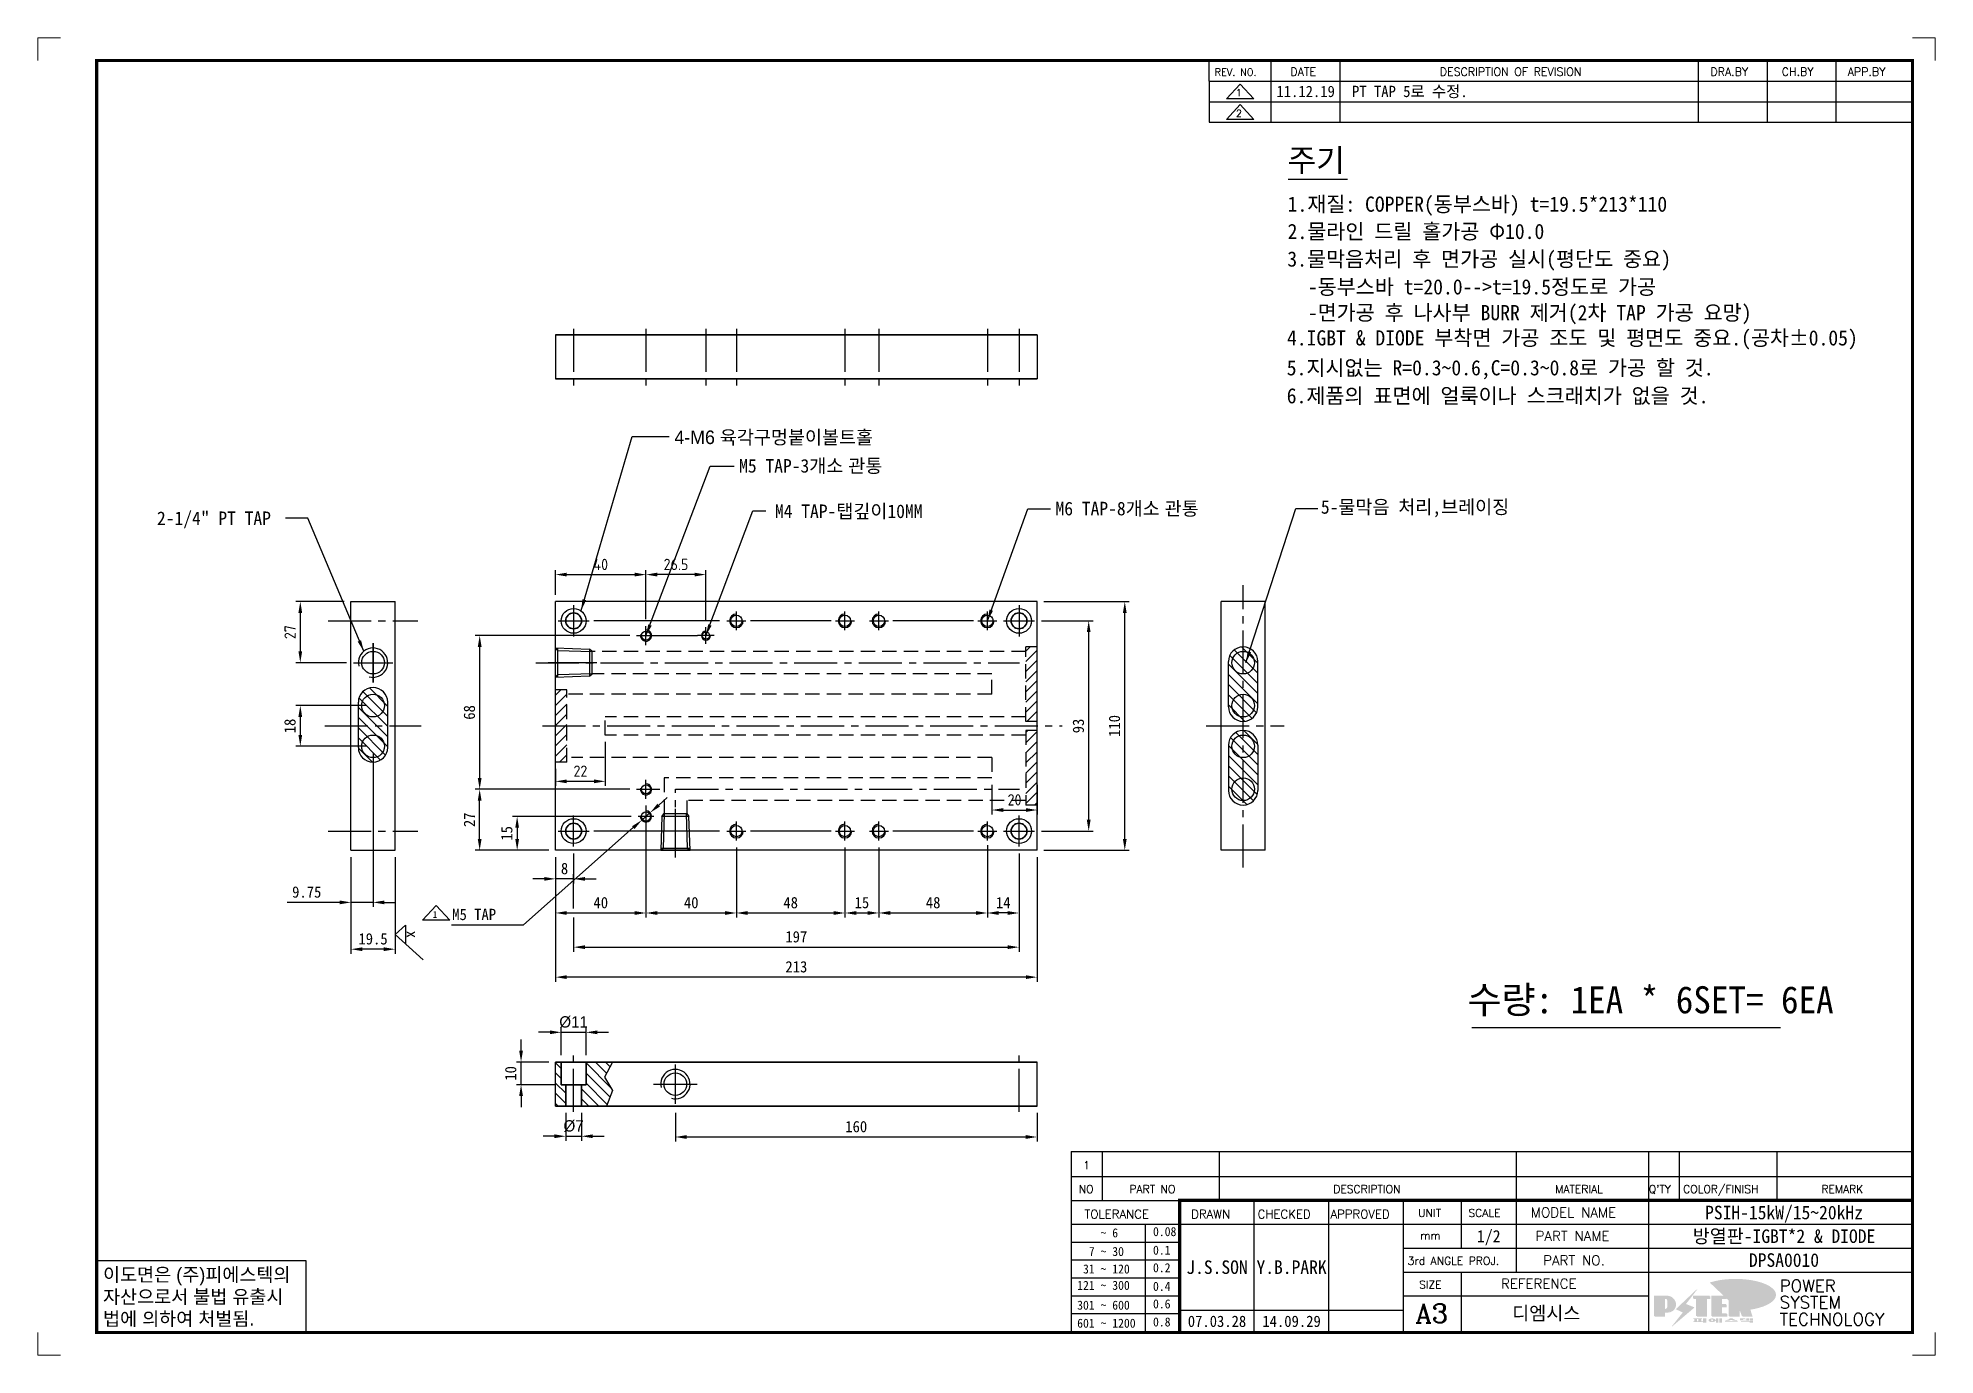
# Model space of a CAD drawing. Header units: millimetres. Extents: x 24815 to 37444, y -10619 to 6020.
# Drawn here: x 25903 to 26742, y -4504 to -3921 of the extents above; entities that cross this region are included whole.
import ezdxf
from ezdxf.enums import TextEntityAlignment as Align

# ---------------------------------------------------------------- set-up
doc = ezdxf.new("R2010")
doc.units = ezdxf.units.MM
for name, pattern in [('CENTER', [50.8, 31.75, -6.35, 6.35, -6.35]), ('CENTER2', [28.575, 19.05, -3.175, 3.175, -3.175]), ('CENTERX2', [101.6, 63.5, -12.7, 12.7, -12.7]), ('HIDDENX2', [19.05, 12.7, -6.35])]:
    doc.linetypes.add(name, pattern=pattern)
for name, color, linetype in [('CENTER', 1, 'CENTER'), ('CL', 1, 'CENTER'), ('FL', 3, 'Continuous'), ('FORMAT-1', 7, 'Continuous'), ('line', 3, 'Continuous')]:
    doc.layers.add(name, color=color, linetype=linetype)
doc.styles.add('h1', font='')
doc.styles.add('HAN', font='')
doc.styles.add('RC', font='ROMANC.SHX')
doc.styles.add('ROMANT', font='romant')
doc.styles.add('RT', font='ROMANT.SHX', dxfattribs={"oblique": 15})
doc.styles.get("Standard").update_dxf_attribs({"font": 'ISOCP.SHX', "bigfont": 'WHGTXT.SHX'})
doc.styles.get('h1').set_extended_font_data('New Gulim')
doc.styles.get('HAN').set_extended_font_data('GulimChe')
doc.dimstyles.new('PSTEK-2', dxfattribs={"dimtxt": 5, "dimasz": 5, "dimexe": 2, "dimexo": 3, "dimgap": 2, "dimtad": 1, "dimtoh": 1, "dimrnd": 0.05, "dimdsep": 46, "dimtxsty": 'Standard', "dimcen": 0, "dimclrt": 3, "dimadec": 1, "dimazin": 2, "dimtfac": 1, "dimtmove": 0, "dimatfit": 3, "dimfxl": 1, "dimtolj": 1, "dimtzin": 0, "dimarcsym": 0})

msp = doc.modelspace()

# ---------------------------------------------------------------- texts
at = {"color": 3, "style": 'HAN'}
for s, height, p in [('주기', 10.08, (26455.36688, -3980.53401)), ('1.재질: COPPER(동부스바) t=19.5*213*110', 6.72, (26455.36688, -3998.25004)), ('2.물라인 드릴 홀가공 Φ10.0', 6.72, (26455.36688, -4010.31348)), ('3.물막음처리 후 면가공 실시(평단도 중요)', 6.72, (26455.24772, -4022.52088)), ('-동부스바 t=20.0-->t=19.5정도로 가공', 6.72, (26464.29095, -4034.82412)), ('-면가공 후 나사부 BURR 제거(2차 TAP 가공 요망) ', 6.72, (26464.29095, -4046.23875)), ('4.IGBT & DIODE 부착면 가공 조도 및 평면도 중요.(공차%%P0.05)', 6.72, (26455.09495, -4057.39756)), ('5.지시없는 R=0.3~0.6,C=0.3~0.8로 가공 할 것.', 6.72, (26454.98113, -4070.62601)), ('6.제품의 표면에 얼룩이나 스크래치가 없을 것.', 6.72, (26454.98113, -4082.99752)), ('5-물막음 처리,브레이징', 6, (26470.07625, -4131.82961)), ('2-1/4" PT TAP', 6, (25955.33209, -4136.83081))]:
    msp.add_text(s, height=height, dxfattribs=at).set_placement(p)
at = {"color": 2, "style": 'HAN'}
for s, height, p in [('1', 3, (26077.35336, -4310.57922)), ('수량: 1EA * 6SET= 6EA', 12, (26534.89013, -4352.82858))]:
    msp.add_text(s, height=height, dxfattribs=at).set_placement(p)
at = {"color": 3, "style": 'HAN'}
msp.add_text('x', height=5, rotation=90, dxfattribs=at).set_placement((26069.51221, -4319.47738))
at = {"color": 3, "char_height": 6, "attachment_point": 1, "style": 'HAN'}
for s, insert, width in [('{\\fGulim|b0|i0|c129|p49;4-M6 육각구멍붙이볼트홀}', (26184.19521, -4095.02227), 114.0887421), ('M5 TAP-3{\\fGulim|b0|i0|c129|p49;개소 관통}', (26212.79409, -4107.63994), 84.2307152), ('M4 TAP-탭깊이10MM', (26228.64942, -4127.73309), 84.2307152), ('M6 TAP-8{\\fGulim|b0|i0|c129|p49;개소 관통}', (26352.72347, -4126.53968), 84.2307152)]:
    msp.add_mtext(s, dxfattribs=dict(at, insert=insert, width=width))
at = {"color": 3, "insert": (26238.09676, -4318.98042), "char_height": 5, "attachment_point": 5, "style": 'HAN'}
msp.add_mtext('\\A1;197', dxfattribs=at)

# ---------------------------------------------------------------- blocks, each defined once
blk = doc.blocks.new('t3')
for p, q in [((0, 15.88), (46.25, 15.88)), ((0, 15.88), (0, 0)), ((46.25, 15.88), (46.25, 0)), ((0, 0), (46.25, 0))]:
    blk.add_line(p, q)
at = {"color": 1, "style": 'h1'}
for s, p in [('이도면은 (주)피에스텍의', (1.4, 11.29)), ('자산으로서 불법 유출시', (1.4, 6.41)), ('법에 의하여 처벌됨.', (1.4, 1.52))]:
    blk.add_text(s, height=3, dxfattribs=at).set_placement(p)
blk = doc.blocks.new('new LOGO')
at = {"layer": 'line'}
h = blk.add_hatch(color=1, dxfattribs=at)
h.paths.add_polyline_path([(41.5, 16.4), (54.3, 16.4, 1), (54.3, 82.9), (0, 82.9), (0, -0.1), (41.5, -0.1)])
h.paths.add_polyline_path([(41.5, 27.9), (41.5, 71.9), (43.6, 71.9, -0.414214), (54.6, 60.9), (54.6, 38.9, -0.414214), (43.6, 27.9)], flags=16)
h.paths.add_polyline_path([(214.7, 71.9), (227.5, 71.9), (227.5, 82.9), (159.7, 82.9), (159.7, 71.9), (172.5, 71.9), (172.5, -0.1), (214.7, -0.1)])
h.paths.add_polyline_path([(276, 37.4), (294.8, 37.4), (294.8, 49.1), (276, 49.1), (276, 71.9), (294.8, 71.9), (294.8, 82.9), (234.5, 82.9), (234.5, -0.1), (297, -0.1), (297, 10.9), (276, 10.9)])
h.paths.add_polyline_path([(347.2, 35.2), (359.7, -0.1), (400.5, -0.1), (379.6, 66.8), (399.7, 82.9), (380.6, 82.9), (347.2, 61.6), (347.2, 82.9), (305.5, 82.9), (305.5, -0.1), (347.2, -0.1)])
h = blk.add_hatch(color=250, dxfattribs=at)
h.paths.add_polyline_path([(44.5, 69.4), (46.6, 69.4, -0.129793), (52, 68, 0.221832), (43.6, 71.9), (41.5, 71.9), (41.5, 27.9), (43.6, 27.9, 0.02048), (44.5, 28)], flags=17)
h.paths.add_polyline_path([(44.5, 13.9), (57.3, 13.9, 0.72362), (77.1, 73.9, -0.679777), (54.3, 16.4), (41.5, 16.4), (41.5, -0.1), (3, -0.1), (3, -2.6), (44.5, -2.6)])
h.paths.add_polyline_path([(117.9, 14.2), (71.5, -44.4), (77.1, -39.6), (120.8, 15.6), (92, 28.9), (173.3, 106), (177.5, 111.4), (89.1, 27.6)])
h.paths.add_polyline_path([(162.7, 71.9), (162.7, 69.4), (172.5, 69.4), (172.5, 71.9)], flags=17)
h.paths.add_polyline_path([(217.7, 69.4), (230.5, 69.4), (230.5, 80.4), (227.5, 80.4), (227.5, 71.9), (214.7, 71.9), (214.7, -0.1), (175.5, -0.1), (175.5, -2.6), (217.7, -2.6)])
h.paths.add_polyline_path([(297.8, 46.6), (294.8, 46.6), (294.8, 37.4), (276, 37.4), (276, 10.9), (279, 10.9), (279, 34.9), (297.8, 34.9)])
h.paths.add_polyline_path([(300, 8.4), (297, 8.4), (297, -0.1), (237.5, -0.1), (237.5, -2.6), (300, -2.6)])
h.paths.add_polyline_path([(297.8, 80.4), (294.8, 80.4), (294.8, 71.9), (276, 71.9), (276, 49.1), (279, 49.1), (279, 69.4), (297.8, 69.4)])
h.paths.add_polyline_path([(350.2, 80.4), (347.2, 80.4), (347.2, 61.6), (350.2, 63.5)])
h.paths.add_polyline_path([(350.2, 26.7), (347.2, 35.2), (347.2, -0.1), (308.5, -0.1), (308.5, -2.6), (350.2, -2.6)])
h.paths.add_polyline_path([(402.7, 80.4), (396.5, 80.4), (379.6, 66.8), (400.5, -0.1), (361.8, -0.1), (362.7, -2.6), (403.5, -2.6), (382.6, 64.3)])
blk.add_hatch(color=5, dxfattribs=at).paths.add_polyline_path([(166.3, 35), (131, 49), (180.4, 112.7), (92, 28.9), (120.8, 15.6), (74.4, -43)])
h = blk.add_hatch(color=253, dxfattribs=at)
edge = h.paths.add_edge_path()
edge.add_ellipse((333.9, 86.4), major_axis=(-165.9, 0), ratio=0.39426, start_angle=111.51268, end_angle=334.46902)
edge.add_ellipse((314.1, 81.2), major_axis=(-153.7, 0), ratio=0.40699, start_angle=121.30662, end_angle=327.74369, ccw=False)
edge.add_line((394, 27.8), (394.7, 25.6))
h = blk.add_hatch(color=250, dxfattribs=at)
edge = h.paths.add_edge_path()
edge.add_ellipse((237.8, -17.6), major_axis=(-14.3, 0), ratio=0.526336, start_angle=192.2456, end_angle=269.07481)
edge.add_line((238.1, -10.1), (237.6, -10.1))
edge.add_ellipse((237.8, -17.6), major_axis=(-14.3, 0), ratio=0.526336, start_angle=270.92519, end_angle=449.07481)
edge.add_line((237.6, -25.1), (238.1, -25.1))
edge.add_ellipse((237.8, -17.6), major_axis=(-14.3, 0), ratio=0.526336, start_angle=450.92519, end_angle=527.7544)
edge.add_line((251.7, -19.2), (254.1, -19.2))
edge.add_line((254.1, -19.2), (254.1, -27.1))
edge.add_line((254.1, -27.1), (263.1, -27.1))
edge.add_line((263.1, -27.1), (263.1, -10.1))
edge.add_line((263.1, -10.1), (254.1, -10.1))
edge.add_line((254.1, -10.1), (254.1, -16))
edge.add_line((254.1, -16), (251.7, -16))
h.paths.add_polyline_path([(241, -16.4), (241, -18.7, -1), (234.4, -18.7), (234.4, -16.4, -1)], flags=16)
h.paths.add_polyline_path([(278.2, -10.1), (268.1, -10.1), (268.1, -27.1), (278.2, -27.1)])
h.paths.add_polyline_path([(310.3, -10.1), (310.3, -11.1, -0.157169), (289.3, -17.5), (294, -19.9, 0.128407), (316.3, -15.9, 0.128407), (338.6, -19.9), (343.3, -17.5, -0.157169), (322.2, -11.1), (322.2, -10.1)])
h.paths.add_polyline_path([(342.1, -25.1), (342.1, -22.3), (290.4, -22.3), (290.4, -25.1)])
h.paths.add_polyline_path([(352, -10.1), (352, -16.2, 0.414214), (354, -18.2), (378.7, -18.2), (378.7, -19.6), (390.2, -19.6), (390.2, -10.1), (378.7, -10.1), (378.7, -13.6), (374.7, -13.6), (374.7, -15.1), (378.7, -15.1), (378.7, -16.2), (364.7, -16.2), (364.7, -15.1), (371.2, -15.1), (371.2, -13.6), (364.7, -13.6), (364.7, -12.6), (374.7, -12.6), (374.7, -10.1)])
h.paths.add_polyline_path([(393.8, -10.1), (393.8, -19.6), (405, -19.6), (405, -10.1)])
h.paths.add_polyline_path([(405, -27.1), (405, -20.9), (356.8, -20.9), (356.8, -23), (391.8, -23), (391.8, -27.1)])
h.paths.add_polyline_path([(200.4, -10.1), (200.4, -22.3), (193.2, -22.3), (193.2, -12.6), (196.6, -12.6), (196.6, -10.1), (161, -10.1), (161, -12.6), (164.5, -12.6), (164.5, -22.3), (161, -22.3), (161, -25.1), (200.4, -25.1), (200.4, -27.1), (213.9, -27.1), (213.9, -10.1)])
h.paths.add_polyline_path([(182, -12.6), (175.6, -12.6), (175.6, -22.3), (182, -22.3)], flags=17)
blk = doc.blocks.new('format-3')
at = {"color": 3, "lineweight": 9}
for p, q in [((0, 286.3), (0, 291.3)), ((5, 291.3), (0, 291.3)), ((414.5, 291.3), (419.5, 291.3)), ((419.5, 286.3), (419.5, 291.3)), ((0, 5), (0, 0)), ((419.5, 5), (419.5, 0)), ((5, 0), (0, 0)), ((414.5, 0), (419.5, 0))]:
    blk.add_line(p, q, dxfattribs=at)
at = {"color": 180}
for p, q in [((258.97, 281.75), (258.97, 286.3)), ((272.71, 281.75), (272.71, 286.3)), ((287.94, 281.75), (287.94, 286.3)), ((367.22, 281.75), (367.22, 286.3)), ((382.45, 281.75), (382.45, 286.3)), ((397.61, 281.75), (397.61, 286.3)), ((258.97, 281.75), (414.5, 281.75)), ((228.5, 39.49), (228.5, 5)), ((228.5, 39.49), (414.5, 39.49)), ((235.29, 39.49), (235.29, 34.21)), ((261.24, 34.21), (261.24, 39.49)), ((326.9, 39.49), (326.9, 34.21)), ((356.11, 39.49), (356.11, 34.21)), ((362.93, 39.49), (362.93, 34.21)), ((384.48, 39.49), (384.48, 34.21)), ((228.5, 34.21), (252.48, 34.21)), ((268.96, 5), (268.96, 34.21)), ((285.45, 5), (285.45, 34.21)), ((301.94, 5), (301.94, 34.21)), ((314.72, 34.21), (314.72, 23.65)), ((326.9, 34.21), (326.9, 18.37)), ((356.11, 34.21), (356.11, 5)), ((228.5, 28.93), (252.48, 28.93)), ((244.89, 5.23), (244.89, 28.93)), ((252.48, 28.93), (414.5, 28.93)), ((228.5, 24.98), (252.48, 24.98)), ((228.5, 21.03), (252.48, 21.03)), ((301.94, 23.65), (414.5, 23.65)), ((228.5, 17.08), (252.48, 17.08)), ((301.94, 18.37), (414.5, 18.37)), ((314.72, 18.37), (314.72, 5)), ((228.5, 13.13), (252.48, 13.13)), ((301.94, 13.09), (356.11, 13.09)), ((228.5, 9.18), (252.48, 9.18)), ((252.48, 9.95), (301.94, 9.95))]:
    blk.add_line(p, q, dxfattribs=at)
at = {"const_width": 0.7}
blk.add_lwpolyline([(252.48, 5), (252.48, 34.21), (414.5, 34.21)], dxfattribs=at)
at = {"layer": 'FORMAT-1', "const_width": 0.7}
blk.add_lwpolyline([(13, 5), (13, 286.3), (414.5, 286.3), (414.5, 5)], close=True, dxfattribs=at)
blk.add_blockref('t3', (13, 5))
at = {"xscale": 0.05400000000000027, "yscale": 0.05400000000000027, "zscale": 0.05400000000000027}
blk.add_blockref('new LOGO', (357.35, 8.65), dxfattribs=at)
at = {"color": 2}
for s, height, style, p in [('REV. NO.', 1.56, 'RC', (260.23, 282.95)), ('DATE', 1.788, 'RC', (276.95, 282.94)), ('DESCRIPTION OF REVISION', 1.7875, 'RC', (309.98, 282.94)), ('DRA.BY', 1.788, 'RC', (369.83, 282.94)), ('CH.BY', 1.788, 'RC', (385.59, 282.94)), ('APP.BY', 1.788, 'RC', (400.18, 282.94)), ('COLOR/FINISH', 1.7424, 'RC', (363.8, 35.83)), ('NO', 1.742, 'RC', (230.16, 35.83)), ('PART NO', 1.742, 'RC', (241.36, 35.83)), ('DESCRIPTION', 1.7424, 'RC', (286.43, 35.83)), ('MATERIAL', 1.742, 'RC', (335.52, 35.83)), ("Q'TY", 1.742, 'RC', (356.17, 35.83)), ('REMARK', 1.742, 'RC', (394.37, 35.83)), (' TOLERANCE', 1.9, 'RC', (230.11, 30.22)), ('DRAWN', 1.9, 'RC', (255, 30.22)), ('CHECKED', 1.9, 'RC', (269.71, 30.22)), ('APPROVED', 1.9, 'RC', (285.8, 30.22)), ('UNIT', 1.742, 'RC', (305.19, 30.55)), ('SCALE', 1.742, 'RC', (316.32, 30.55)), ('MODEL NAME', 2.178, 'RC', (330.12, 30.46)), ('    ~ 6', 2, 'HAN', (229.8, 26.03)), ('0.08', 2, 'HAN', (246.57, 26.31)), ('mm', 1.742, 'RC', (305.67, 25.56)), ('PART NAME', 2.178, 'RC', (331.17, 25.24)), ('  7 ~ 30', 2, 'HAN', (229.8, 21.91)), ('0.1', 2, 'HAN', (246.57, 22.2)), ('3rd ANGLE PROJ.', 1.7424, 'RC', (302.87, 19.97)), ('PART NO.', 2.178, 'RC', (332.84, 19.85)), (' 31 ~ 120', 2, 'HAN', (229.8, 18.04)), ('0.2', 2, 'HAN', (246.57, 18.32)), ('REFERENCE', 2.178, 'RC', (323.52, 14.69)), ('121 ~ 300', 2, 'HAN', (229.8, 14.42)), ('0.4', 2, 'HAN', (246.57, 14.2)), ('SIZE', 1.742, 'RC', (305.39, 14.71)), ('301 ~ 600', 2, 'HAN', (229.8, 10.04)), ('0.6', 2, 'HAN', (246.57, 10.32)), ('601 ~ 1200', 2, 'HAN', (229.8, 6.05)), ('0.8', 2, 'HAN', (246.57, 6.33))]:
    blk.add_text(s, height=height, dxfattribs=dict(at, style=style)).set_placement(p)
at = {"style": 'ROMANT'}
for s, p in [('POWER', (385.15, 13.96)), ('SYSTEM', (385.15, 10.31)), ('TECHNOLOGY', (385.15, 6.56))]:
    blk.add_text(s, height=2.7, dxfattribs=at).set_placement(p)
at = {"color": 2, "lineweight": 25, "style": 'RC'}
blk.add_text('A3', height=4.182, dxfattribs=at).set_placement((304.61, 7.14))
at = {"style": 'HAN'}
for tag, height, p in [('MODEL-NAME', 3, (386.1, 31.53)), ('SCALE', 2.7, (320.81, 26.29)), ('PART-NAME', 3, (386.1, 26.29)), ('CH-BY', 3, (277.21, 19.44)), ('PART-NO', 3, (386.1, 21.01)), ('DRA-BY', 3, (260.72, 19.44)), ('APP-BY', 3, (293.7, 19.44)), ('DRA-DATE', 2.5, (260.72, 7.47)), ('CH-DATE', 2.5, (277.21, 7.47)), ('APP-DATE', 2.5, (293.7, 7.47)), ('관련업체', 3, (333.52, 9.26))]:
    blk.add_attdef(tag, text='', height=height, dxfattribs=at).set_placement(p, align=Align.MIDDLE_CENTER)
blk = doc.blocks.new('no3')
at = {"color": 180}
for p, q in [((0, 5.5), (0, 0)), ((0, 5.5), (186, 5.5)), ((6.79, 5.5), (6.79, 0)), ((32.74, 0.11), (32.74, 5.5)), ((98.4, 5.5), (98.4, 0)), ((127.61, 5.5), (127.61, 0)), ((134.43, 5.5), (134.43, 0)), ((155.98, 5.5), (155.98, 0))]:
    blk.add_line(p, q, dxfattribs=at)
at = {"color": 2, "style": 'HAN'}
for tag, p in [('PART-NO', (19.76, 2.75)), ('MATERIAL', (111.38, 2.75)), ("Q'TY", (131.02, 2.75)), ('COLOR/FINISH', (145.2, 2.75)), ('REMARK', (170.76, 2.75))]:
    blk.add_attdef(tag, text='', height=2.9, dxfattribs=at).set_placement(p, align=Align.MIDDLE_CENTER)
blk.add_attdef('DESCRIPTION', text='', height=2.9, dxfattribs=at).set_placement((34.51, 2.75), align=Align.MIDDLE_LEFT)
at = {"color": 2, "style": 'RT', "oblique": 15}
blk.add_attdef('NO', text='', height=1.74, dxfattribs=at).set_placement((3.38, 2.51), align=Align.MIDDLE_CENTER)
blk = doc.blocks.new('re3')
at = {"color": 180}
for p, q in [((0, 0), (0, -4.55)), ((6.87, -0.64), (3.86, -3.91)), ((9.88, -3.91), (3.86, -3.91)), ((6.87, -0.64), (9.88, -3.91)), ((13.74, -4.55), (13.74, 0)), ((28.97, -4.55), (28.97, 0)), ((108.25, -4.55), (108.25, 0)), ((123.49, -4.55), (123.49, 0)), ((138.64, -4.55), (138.64, 0)), ((0, -4.55), (155.53, -4.55))]:
    blk.add_line(p, q, dxfattribs=at)
at = {"color": 2, "style": 'RC', "oblique": 15}
blk.add_attdef('REV.NO', text='', height=1.56, dxfattribs=at).set_placement((6.59, -2.56), align=Align.MIDDLE_CENTER)
blk.add_attdef('-1', text='', height=1.56, dxfattribs=at).set_placement((9.37, -1.66), align=Align.MIDDLE_LEFT)
at = {"color": 2, "style": 'HAN'}
for tag, p in [('REV.-DATE', (21.36, -2.28)), ('DRA.BY', (115.87, -2.28)), ('CH.BY', (131.07, -2.28)), ('APP.BY', (147.09, -2.28))]:
    blk.add_attdef(tag, text='', height=2.5, dxfattribs=at).set_placement(p, align=Align.MIDDLE_CENTER)
blk.add_attdef('DESCRIPTION-OF-REVISION', text='', height=2.5, dxfattribs=at).set_placement((31.61, -2.28), align=Align.MIDDLE_LEFT)
blk = doc.blocks.new('345HB45B656')
at = {"color": 1, "linetype": 'CENTER', "ltscale": 3}
blk.add_line((10374.84, 3600.27), (10353.37, 3600.27), dxfattribs=at)
for p, q in [((10356.66, 3606.27), (10355.44, 3605.24)), ((10355.44, 3605.24), (10355.44, 3595.27)), ((10356.66, 3606.27), (10371.66, 3606.77)), ((10356.66, 3594.27), (10356.66, 3606.27)), ((10370.66, 3606.71), (10370.66, 3593.84)), ((10371.66, 3606.77), (10371.66, 3593.77)), ((10355.44, 3595.27), (10356.66, 3594.27)), ((10371.66, 3593.77), (10356.66, 3594.27))]:
    blk.add_line(p, q)
at = {"color": 3}
for p, q in [((10355.44, 3605.24), (10370.66, 3605.71)), ((10371.66, 3606.77), (10370.66, 3605.71)), ((10370.66, 3594.84), (10355.44, 3595.31)), ((10370.66, 3594.84), (10371.66, 3593.77))]:
    blk.add_line(p, q, dxfattribs=at)
blk = doc.blocks.new('*D912')
at = {"color": 0, "lineweight": -2, "transparency": 16777216}
for p, q in [((26136.1, -4396.88), (26136.1, -4409.19)), ((26143.1, -4396.88), (26143.1, -4409.19)), ((26131.1, -4407.19), (26126.1, -4407.19)), ((26136.1, -4407.19), (26143.1, -4407.19)), ((26148.1, -4407.19), (26153.1, -4407.19))]:
    blk.add_line(p, q, dxfattribs=at)
at = {"color": 0, "transparency": 16777216}
for points in [[(26131.1, -4406.35), (26131.1, -4408.02), (26136.1, -4407.19)], [(26148.1, -4406.35), (26148.1, -4408.02), (26143.1, -4407.19)]]:
    blk.add_solid(points, dxfattribs=at)
at = {"layer": 'Defpoints', "color": 0, "transparency": 16777216}
for p in [(26136.1, -4393.88), (26143.1, -4393.88), (26143.1, -4407.19)]:
    blk.add_point(p, dxfattribs=at)
at = {"color": 3, "transparency": 16777216, "insert": (26139.6, -4402.69), "char_height": 5, "attachment_point": 5, "style": 'HAN'}
blk.add_mtext('\\A1;{\\f??|b0|i0|c0|p49;%%C7}', dxfattribs=at)
blk = doc.blocks.new('*D944')
at = {"color": 0, "lineweight": -2, "transparency": 16777216}
for p, q in [((26116.36, -4369.38), (26116.36, -4364.38)), ((26128.59, -4374.38), (26114.36, -4374.38)), ((26116.36, -4384.38), (26116.36, -4374.38)), ((26131.11, -4384.38), (26114.36, -4384.38)), ((26116.36, -4389.38), (26116.36, -4394.38))]:
    blk.add_line(p, q, dxfattribs=at)
at = {"color": 0, "transparency": 16777216}
for points in [[(26115.52, -4369.38), (26117.19, -4369.38), (26116.36, -4374.38)], [(26115.52, -4389.38), (26117.19, -4389.38), (26116.36, -4384.38)]]:
    blk.add_solid(points, dxfattribs=at)
at = {"layer": 'Defpoints', "color": 0, "transparency": 16777216}
for p in [(26116.36, -4374.38), (26131.59, -4374.38), (26134.11, -4384.38)]:
    blk.add_point(p, dxfattribs=at)
at = {"color": 3, "transparency": 16777216, "insert": (26111.79, -4379.38), "char_height": 5, "attachment_point": 5, "rotation": 90, "style": 'HAN'}
blk.add_mtext('\\A1;10', dxfattribs=at)
blk = doc.blocks.new('*D913')
at = {"color": 0, "lineweight": -2, "transparency": 16777216}
for p, q in [((26129.1, -4361.22), (26124.1, -4361.22)), ((26134.1, -4371.38), (26134.1, -4359.22)), ((26134.1, -4361.22), (26145.1, -4361.22)), ((26145.1, -4371.38), (26145.1, -4359.22)), ((26150.1, -4361.22), (26155.1, -4361.22))]:
    blk.add_line(p, q, dxfattribs=at)
at = {"color": 0, "transparency": 16777216}
for points in [[(26129.1, -4360.38), (26129.1, -4362.05), (26134.1, -4361.22)], [(26150.1, -4360.38), (26150.1, -4362.05), (26145.1, -4361.22)]]:
    blk.add_solid(points, dxfattribs=at)
at = {"layer": 'Defpoints', "color": 0, "transparency": 16777216}
for p in [(26145.1, -4361.22), (26134.1, -4374.38), (26145.1, -4374.38)]:
    blk.add_point(p, dxfattribs=at)
at = {"color": 3, "transparency": 16777216, "insert": (26139.6, -4356.7), "char_height": 5, "attachment_point": 5, "style": 'HAN'}
blk.add_mtext('\\A1;{\\f??|b0|i0|c0|p49;%%C11}', dxfattribs=at)
blk = doc.blocks.new('*D945')
at = {"color": 0, "lineweight": -2, "transparency": 16777216}
for p, q in [((26184.59, -4396.88), (26184.59, -4409.52)), ((26344.59, -4396.88), (26344.59, -4409.52)), ((26339.59, -4407.52), (26189.59, -4407.52))]:
    blk.add_line(p, q, dxfattribs=at)
at = {"color": 0, "transparency": 16777216}
for points in [[(26189.59, -4406.68), (26189.59, -4408.35), (26184.59, -4407.52)], [(26339.59, -4406.68), (26339.59, -4408.35), (26344.59, -4407.52)]]:
    blk.add_solid(points, dxfattribs=at)
at = {"layer": 'Defpoints', "color": 0, "transparency": 16777216}
for p in [(26184.59, -4393.88), (26344.59, -4393.88), (26184.59, -4407.52)]:
    blk.add_point(p, dxfattribs=at)
at = {"color": 3, "transparency": 16777216, "insert": (26264.59, -4402.95), "char_height": 5, "attachment_point": 5, "style": 'HAN'}
blk.add_mtext('\\A1;160', dxfattribs=at)
blk = doc.blocks.new('*D914')
at = {"color": 0, "lineweight": -2, "transparency": 16777216}
for p, q in [((26171.61, -4272.9), (26171.61, -4310.43)), ((26211.6, -4279.4), (26211.6, -4310.43)), ((26176.61, -4308.43), (26206.6, -4308.43))]:
    blk.add_line(p, q, dxfattribs=at)
at = {"color": 0, "transparency": 16777216}
for points in [[(26176.61, -4307.6), (26176.61, -4309.27), (26171.61, -4308.43)], [(26206.6, -4307.6), (26206.6, -4309.27), (26211.6, -4308.43)]]:
    blk.add_solid(points, dxfattribs=at)
at = {"layer": 'Defpoints', "color": 0, "transparency": 16777216}
for p in [(26171.61, -4269.9), (26211.6, -4276.4), (26211.6, -4308.43)]:
    blk.add_point(p, dxfattribs=at)
at = {"color": 3, "transparency": 16777216, "insert": (26191.61, -4303.87), "char_height": 5, "attachment_point": 5, "style": 'HAN'}
blk.add_mtext('\\A1;40', dxfattribs=at)
blk = doc.blocks.new('*D915')
at = {"color": 0, "lineweight": -2, "transparency": 16777216}
for p, q in [((26131.6, -4283.71), (26131.6, -4338.82)), ((26344.6, -4283.71), (26344.6, -4338.82)), ((26339.6, -4336.82), (26136.6, -4336.82))]:
    blk.add_line(p, q, dxfattribs=at)
at = {"color": 0, "transparency": 16777216}
for points in [[(26136.6, -4335.98), (26136.6, -4337.65), (26131.6, -4336.82)], [(26339.6, -4335.98), (26339.6, -4337.65), (26344.6, -4336.82)]]:
    blk.add_solid(points, dxfattribs=at)
at = {"layer": 'Defpoints', "color": 0, "transparency": 16777216}
for p in [(26131.6, -4280.71), (26344.6, -4280.71), (26131.6, -4336.82)]:
    blk.add_point(p, dxfattribs=at)
at = {"color": 3, "transparency": 16777216, "insert": (26238.11, -4332.25), "char_height": 5, "attachment_point": 5, "style": 'HAN'}
blk.add_mtext('\\A1;213', dxfattribs=at)
blk = doc.blocks.new('*D916')
at = {"color": 0, "lineweight": -2, "transparency": 16777216}
for p, q in [((26171.61, -4260.9), (26171.61, -4310.43)), ((26131.6, -4283.71), (26131.6, -4310.43)), ((26136.6, -4308.43), (26166.61, -4308.43))]:
    blk.add_line(p, q, dxfattribs=at)
at = {"color": 0, "transparency": 16777216}
for points in [[(26136.6, -4307.6), (26136.6, -4309.27), (26131.6, -4308.43)], [(26166.61, -4307.6), (26166.61, -4309.27), (26171.61, -4308.43)]]:
    blk.add_solid(points, dxfattribs=at)
at = {"layer": 'Defpoints', "color": 0, "transparency": 16777216}
for p in [(26171.61, -4257.9), (26131.6, -4280.71), (26171.61, -4308.43)]:
    blk.add_point(p, dxfattribs=at)
at = {"color": 3, "transparency": 16777216, "insert": (26151.61, -4303.87), "char_height": 5, "attachment_point": 5, "style": 'HAN'}
blk.add_mtext('\\A1;40', dxfattribs=at)
blk = doc.blocks.new('*D917')
at = {"color": 0, "lineweight": -2, "transparency": 16777216}
for p, q in [((26131.6, -4283.71), (26131.6, -4295.34)), ((26139.6, -4282.08), (26139.6, -4295.34)), ((26126.6, -4293.34), (26121.6, -4293.34)), ((26139.6, -4293.34), (26131.6, -4293.34)), ((26144.6, -4293.34), (26149.6, -4293.34))]:
    blk.add_line(p, q, dxfattribs=at)
at = {"color": 0, "transparency": 16777216}
for points in [[(26126.6, -4292.51), (26126.6, -4294.18), (26131.6, -4293.34)], [(26144.6, -4292.51), (26144.6, -4294.18), (26139.6, -4293.34)]]:
    blk.add_solid(points, dxfattribs=at)
at = {"layer": 'Defpoints', "color": 0, "transparency": 16777216}
for p in [(26131.6, -4280.71), (26139.6, -4279.08), (26131.6, -4293.34)]:
    blk.add_point(p, dxfattribs=at)
at = {"color": 3, "transparency": 16777216, "insert": (26135.6, -4288.79), "char_height": 5, "attachment_point": 5, "style": 'HAN'}
blk.add_mtext('\\A1;8', dxfattribs=at)
blk = doc.blocks.new('*D918')
at = {"color": 0, "lineweight": -2, "transparency": 16777216}
for p, q in [((26259.6, -4279.4), (26259.6, -4310.43)), ((26274.6, -4279.4), (26274.6, -4310.43)), ((26264.6, -4308.43), (26269.6, -4308.43))]:
    blk.add_line(p, q, dxfattribs=at)
at = {"color": 0, "transparency": 16777216}
for points in [[(26264.6, -4307.6), (26264.6, -4309.27), (26259.6, -4308.43)], [(26269.6, -4307.6), (26269.6, -4309.27), (26274.6, -4308.43)]]:
    blk.add_solid(points, dxfattribs=at)
at = {"layer": 'Defpoints', "color": 0, "transparency": 16777216}
for p in [(26259.6, -4276.4), (26274.6, -4276.4), (26274.6, -4308.43)]:
    blk.add_point(p, dxfattribs=at)
at = {"color": 3, "transparency": 16777216, "insert": (26267.1, -4303.87), "char_height": 5, "attachment_point": 5, "style": 'HAN'}
blk.add_mtext('\\A1;15', dxfattribs=at)
blk = doc.blocks.new('*D919')
at = {"color": 0, "lineweight": -2, "transparency": 16777216}
for p, q in [((26322.6, -4278.46), (26322.6, -4310.43)), ((26274.6, -4279.4), (26274.6, -4310.43)), ((26279.6, -4308.43), (26317.6, -4308.43))]:
    blk.add_line(p, q, dxfattribs=at)
at = {"color": 0, "transparency": 16777216}
for points in [[(26279.6, -4307.6), (26279.6, -4309.27), (26274.6, -4308.43)], [(26317.6, -4307.6), (26317.6, -4309.27), (26322.6, -4308.43)]]:
    blk.add_solid(points, dxfattribs=at)
at = {"layer": 'Defpoints', "color": 0, "transparency": 16777216}
for p in [(26274.6, -4276.4), (26322.6, -4275.46), (26322.6, -4308.43)]:
    blk.add_point(p, dxfattribs=at)
at = {"color": 3, "transparency": 16777216, "insert": (26298.6, -4303.87), "char_height": 5, "attachment_point": 5, "style": 'HAN'}
blk.add_mtext('\\A1;48', dxfattribs=at)
blk = doc.blocks.new('*D920')
at = {"color": 0, "lineweight": -2, "transparency": 16777216}
for p, q in [((26211.6, -4279.4), (26211.6, -4310.43)), ((26259.6, -4279.4), (26259.6, -4310.43)), ((26216.6, -4308.43), (26254.6, -4308.43))]:
    blk.add_line(p, q, dxfattribs=at)
at = {"color": 0, "transparency": 16777216}
for points in [[(26216.6, -4307.6), (26216.6, -4309.27), (26211.6, -4308.43)], [(26254.6, -4307.6), (26254.6, -4309.27), (26259.6, -4308.43)]]:
    blk.add_solid(points, dxfattribs=at)
at = {"layer": 'Defpoints', "color": 0, "transparency": 16777216}
for p in [(26211.6, -4276.4), (26259.6, -4276.4), (26259.6, -4308.43)]:
    blk.add_point(p, dxfattribs=at)
at = {"color": 3, "transparency": 16777216, "insert": (26235.6, -4303.87), "char_height": 5, "attachment_point": 5, "style": 'HAN'}
blk.add_mtext('\\A1;48', dxfattribs=at)
blk = doc.blocks.new('*D921')
at = {"color": 0, "lineweight": -2, "transparency": 16777216}
for p, q in [((26322.6, -4278.46), (26322.6, -4310.43)), ((26336.6, -4282.08), (26336.6, -4310.43)), ((26331.6, -4308.43), (26327.6, -4308.43))]:
    blk.add_line(p, q, dxfattribs=at)
at = {"color": 0, "transparency": 16777216}
for points in [[(26327.6, -4307.6), (26327.6, -4309.27), (26322.6, -4308.43)], [(26331.6, -4307.6), (26331.6, -4309.27), (26336.6, -4308.43)]]:
    blk.add_solid(points, dxfattribs=at)
at = {"layer": 'Defpoints', "color": 0, "transparency": 16777216}
for p in [(26322.6, -4275.46), (26336.6, -4279.08), (26322.6, -4308.43)]:
    blk.add_point(p, dxfattribs=at)
at = {"color": 3, "transparency": 16777216, "insert": (26329.6, -4303.87), "char_height": 5, "attachment_point": 5, "style": 'HAN'}
blk.add_mtext('\\A1;14', dxfattribs=at)
blk = doc.blocks.new('*D946')
at = {"color": 0, "lineweight": -2, "transparency": 16777216}
for p, q in [((26164.42, -4253.71), (26096.05, -4253.71)), ((26098.05, -4275.71), (26098.05, -4258.71)), ((26128.6, -4280.71), (26096.05, -4280.71))]:
    blk.add_line(p, q, dxfattribs=at)
at = {"color": 0, "transparency": 16777216}
for points in [[(26097.22, -4258.71), (26098.88, -4258.71), (26098.05, -4253.71)], [(26097.22, -4275.71), (26098.88, -4275.71), (26098.05, -4280.71)]]:
    blk.add_solid(points, dxfattribs=at)
at = {"layer": 'Defpoints', "color": 0, "transparency": 16777216}
for p in [(26098.05, -4253.71), (26167.42, -4253.71), (26131.6, -4280.71)]:
    blk.add_point(p, dxfattribs=at)
at = {"color": 3, "transparency": 16777216, "insert": (26093.49, -4267.21), "char_height": 5, "attachment_point": 5, "rotation": 90, "style": 'HAN'}
blk.add_mtext('\\A1;27', dxfattribs=at)
blk = doc.blocks.new('*D947')
at = {"color": 0, "lineweight": -2, "transparency": 16777216}
for p, q in [((26164.42, -4185.71), (26096.06, -4185.71)), ((26098.06, -4248.71), (26098.06, -4190.71)), ((26164.42, -4253.71), (26096.06, -4253.71))]:
    blk.add_line(p, q, dxfattribs=at)
at = {"color": 0, "transparency": 16777216}
for points in [[(26097.22, -4190.71), (26098.89, -4190.71), (26098.06, -4185.71)], [(26097.22, -4248.71), (26098.89, -4248.71), (26098.06, -4253.71)]]:
    blk.add_solid(points, dxfattribs=at)
at = {"layer": 'Defpoints', "color": 0, "transparency": 16777216}
for p in [(26098.06, -4185.71), (26167.42, -4185.71), (26167.42, -4253.71)]:
    blk.add_point(p, dxfattribs=at)
at = {"color": 3, "transparency": 16777216, "insert": (26093.5, -4219.71), "char_height": 5, "attachment_point": 5, "rotation": 90, "style": 'HAN'}
blk.add_mtext('\\A1;68', dxfattribs=at)
blk = doc.blocks.new('*D922')
at = {"color": 0, "lineweight": -2, "transparency": 16777216}
for p, q in [((26346.47, -4179.21), (26369.39, -4179.21)), ((26367.39, -4267.21), (26367.39, -4184.21)), ((26346.47, -4272.21), (26369.39, -4272.21))]:
    blk.add_line(p, q, dxfattribs=at)
at = {"color": 0, "transparency": 16777216}
for points in [[(26366.56, -4184.21), (26368.23, -4184.21), (26367.39, -4179.21)], [(26366.56, -4267.21), (26368.23, -4267.21), (26367.39, -4272.21)]]:
    blk.add_solid(points, dxfattribs=at)
at = {"layer": 'Defpoints', "color": 0, "transparency": 16777216}
for p in [(26343.47, -4179.21), (26367.39, -4179.21), (26343.47, -4272.21)]:
    blk.add_point(p, dxfattribs=at)
at = {"color": 3, "transparency": 16777216, "insert": (26362.84, -4225.71), "char_height": 5, "attachment_point": 5, "rotation": 90, "style": 'HAN'}
blk.add_mtext('\\A1;93', dxfattribs=at)
blk = doc.blocks.new('*D923')
at = {"color": 0, "lineweight": -2, "transparency": 16777216}
for p, q in [((26347.6, -4170.71), (26385.36, -4170.71)), ((26383.36, -4275.71), (26383.36, -4175.71)), ((26347.6, -4280.71), (26385.36, -4280.71))]:
    blk.add_line(p, q, dxfattribs=at)
at = {"color": 0, "transparency": 16777216}
for points in [[(26382.52, -4175.71), (26384.19, -4175.71), (26383.36, -4170.71)], [(26382.52, -4275.71), (26384.19, -4275.71), (26383.36, -4280.71)]]:
    blk.add_solid(points, dxfattribs=at)
at = {"layer": 'Defpoints', "color": 0, "transparency": 16777216}
for p in [(26344.6, -4170.71), (26383.36, -4170.71), (26344.6, -4280.71)]:
    blk.add_point(p, dxfattribs=at)
at = {"color": 3, "transparency": 16777216, "insert": (26378.79, -4225.71), "char_height": 5, "attachment_point": 5, "rotation": 90, "style": 'HAN'}
blk.add_mtext('\\A1;110', dxfattribs=at)
blk = doc.blocks.new('*D924')
at = {"color": 0, "lineweight": -2, "transparency": 16777216}
for p, q in [((26047.9, -4216.71), (26016.73, -4216.71)), ((26018.73, -4221.71), (26018.73, -4229.71)), ((26047.9, -4234.71), (26016.73, -4234.71))]:
    blk.add_line(p, q, dxfattribs=at)
at = {"color": 0, "transparency": 16777216}
for points in [[(26017.9, -4221.71), (26019.56, -4221.71), (26018.73, -4216.71)], [(26017.9, -4229.71), (26019.56, -4229.71), (26018.73, -4234.71)]]:
    blk.add_solid(points, dxfattribs=at)
at = {"layer": 'Defpoints', "color": 0, "transparency": 16777216}
for p in [(26050.9, -4216.71), (26018.73, -4234.71), (26050.9, -4234.71)]:
    blk.add_point(p, dxfattribs=at)
at = {"color": 3, "transparency": 16777216, "insert": (26014.16, -4225.71), "char_height": 5, "attachment_point": 5, "rotation": 90, "style": 'HAN'}
blk.add_mtext('\\A1;18', dxfattribs=at)
blk = doc.blocks.new('*D925')
at = {"color": 0, "lineweight": -2, "transparency": 16777216}
for p, q in [((26041.15, -4283.71), (26041.15, -4326.45)), ((26060.65, -4283.71), (26060.65, -4326.45)), ((26055.65, -4324.45), (26046.15, -4324.45))]:
    blk.add_line(p, q, dxfattribs=at)
at = {"color": 0, "transparency": 16777216}
for points in [[(26046.15, -4323.62), (26046.15, -4325.29), (26041.15, -4324.45)], [(26055.65, -4323.62), (26055.65, -4325.29), (26060.65, -4324.45)]]:
    blk.add_solid(points, dxfattribs=at)
at = {"layer": 'Defpoints', "color": 0, "transparency": 16777216}
for p in [(26041.15, -4280.71), (26060.65, -4280.71), (26041.15, -4324.45)]:
    blk.add_point(p, dxfattribs=at)
at = {"color": 3, "transparency": 16777216, "insert": (26050.9, -4319.89), "char_height": 5, "attachment_point": 5, "style": 'HAN'}
blk.add_mtext('\\A1;19.5', dxfattribs=at)
blk = doc.blocks.new('*D926')
at = {"color": 0, "lineweight": -2, "transparency": 16777216}
for p, q in [((26050.9, -4237.71), (26050.9, -4305.75)), ((26041.15, -4283.71), (26041.15, -4305.75)), ((26036.15, -4303.75), (26012.99, -4303.75)), ((26050.9, -4303.75), (26041.15, -4303.75)), ((26055.9, -4303.75), (26060.9, -4303.75))]:
    blk.add_line(p, q, dxfattribs=at)
at = {"color": 0, "transparency": 16777216}
for points in [[(26036.15, -4302.92), (26036.15, -4304.58), (26041.15, -4303.75)], [(26055.9, -4302.92), (26055.9, -4304.58), (26050.9, -4303.75)]]:
    blk.add_solid(points, dxfattribs=at)
at = {"layer": 'Defpoints', "color": 0, "transparency": 16777216}
for p in [(26050.9, -4234.71), (26041.15, -4280.71), (26041.15, -4303.75)]:
    blk.add_point(p, dxfattribs=at)
at = {"color": 3, "transparency": 16777216, "insert": (26021.57, -4299.19), "char_height": 5, "attachment_point": 5, "style": 'HAN'}
blk.add_mtext('\\A1;9.75', dxfattribs=at)
blk = doc.blocks.new('*D948')
at = {"color": 0, "lineweight": -2, "transparency": 16777216}
for p, q in [((26038.15, -4170.71), (26016.73, -4170.71)), ((26018.73, -4175.71), (26018.73, -4192.71)), ((26039.2, -4197.71), (26016.73, -4197.71))]:
    blk.add_line(p, q, dxfattribs=at)
at = {"color": 0, "transparency": 16777216}
for points in [[(26017.9, -4175.71), (26019.56, -4175.71), (26018.73, -4170.71)], [(26017.9, -4192.71), (26019.56, -4192.71), (26018.73, -4197.71)]]:
    blk.add_solid(points, dxfattribs=at)
at = {"layer": 'Defpoints', "color": 0, "transparency": 16777216}
for p in [(26041.15, -4170.71), (26018.73, -4197.71), (26042.2, -4197.71)]:
    blk.add_point(p, dxfattribs=at)
at = {"color": 3, "transparency": 16777216, "insert": (26014.23, -4184.21), "char_height": 5, "attachment_point": 5, "rotation": 90}
blk.add_mtext('\\A1;27', dxfattribs=at)
blk = doc.blocks.new('*D949')
at = {"color": 0, "lineweight": -2, "transparency": 16777216}
for p, q in [((26131.6, -4167.71), (26131.6, -4156.75)), ((26136.6, -4158.75), (26166.61, -4158.75)), ((26171.61, -4178.52), (26171.61, -4156.75))]:
    blk.add_line(p, q, dxfattribs=at)
at = {"color": 0, "transparency": 16777216}
for points in [[(26136.6, -4157.91), (26136.6, -4159.58), (26131.6, -4158.75)], [(26166.61, -4157.91), (26166.61, -4159.58), (26171.61, -4158.75)]]:
    blk.add_solid(points, dxfattribs=at)
at = {"layer": 'Defpoints', "color": 0, "transparency": 16777216}
for p in [(26171.61, -4158.75), (26131.6, -4170.71), (26171.61, -4181.52)]:
    blk.add_point(p, dxfattribs=at)
at = {"color": 3, "transparency": 16777216, "insert": (26151.61, -4154.25), "char_height": 5, "attachment_point": 5}
blk.add_mtext('\\A1;40', dxfattribs=at)
blk = doc.blocks.new('*D950')
at = {"color": 0, "lineweight": -2, "transparency": 16777216}
for p, q in [((26153.6, -4232.71), (26153.6, -4252.2)), ((26131.6, -4244.71), (26131.6, -4252.2)), ((26148.6, -4250.2), (26136.6, -4250.2))]:
    blk.add_line(p, q, dxfattribs=at)
at = {"color": 0, "transparency": 16777216}
for points in [[(26136.6, -4249.37), (26136.6, -4251.04), (26131.6, -4250.2)], [(26148.6, -4249.37), (26148.6, -4251.04), (26153.6, -4250.2)]]:
    blk.add_solid(points, dxfattribs=at)
at = {"layer": 'Defpoints', "color": 0, "transparency": 16777216}
for p in [(26153.6, -4229.71), (26131.6, -4241.71), (26131.6, -4250.2)]:
    blk.add_point(p, dxfattribs=at)
at = {"color": 3, "transparency": 16777216, "insert": (26142.6, -4245.7), "char_height": 5, "attachment_point": 5}
blk.add_mtext('\\A1;22', dxfattribs=at)
blk = doc.blocks.new('*D951')
at = {"color": 0, "lineweight": -2, "transparency": 16777216}
for p, q in [((26324.6, -4251.71), (26324.6, -4264.89)), ((26344.6, -4251.71), (26344.6, -4264.89)), ((26329.6, -4262.89), (26339.6, -4262.89))]:
    blk.add_line(p, q, dxfattribs=at)
at = {"color": 0, "transparency": 16777216}
for points in [[(26329.6, -4262.06), (26329.6, -4263.72), (26324.6, -4262.89)], [(26339.6, -4262.06), (26339.6, -4263.72), (26344.6, -4262.89)]]:
    blk.add_solid(points, dxfattribs=at)
at = {"layer": 'Defpoints', "color": 0, "transparency": 16777216}
for p in [(26324.6, -4248.71), (26344.6, -4248.71), (26344.6, -4262.89)]:
    blk.add_point(p, dxfattribs=at)
at = {"color": 3, "transparency": 16777216, "insert": (26334.6, -4258.39), "char_height": 5, "attachment_point": 5}
blk.add_mtext('\\A1;20', dxfattribs=at)
blk = doc.blocks.new('*D936')
at = {"color": 0, "lineweight": -2, "transparency": 16777216}
for p, q in [((26165.11, -4265.71), (26112.63, -4265.71)), ((26114.63, -4270.71), (26114.63, -4275.71)), ((26128.6, -4280.71), (26112.63, -4280.71))]:
    blk.add_line(p, q, dxfattribs=at)
at = {"color": 0, "transparency": 16777216}
for points in [[(26113.8, -4270.71), (26115.46, -4270.71), (26114.63, -4265.71)], [(26113.8, -4275.71), (26115.46, -4275.71), (26114.63, -4280.71)]]:
    blk.add_solid(points, dxfattribs=at)
at = {"layer": 'Defpoints', "color": 0, "transparency": 16777216}
for p in [(26168.11, -4265.71), (26114.63, -4280.71), (26131.6, -4280.71)]:
    blk.add_point(p, dxfattribs=at)
at = {"color": 3, "transparency": 16777216, "insert": (26110.06, -4273.21), "char_height": 5, "attachment_point": 5, "rotation": 90, "style": 'HAN'}
blk.add_mtext('\\A1;15', dxfattribs=at)
blk = doc.blocks.new('*D937')
at = {"color": 0, "lineweight": -2, "transparency": 16777216}
for p, q in [((26171.61, -4178.52), (26171.61, -4156.75)), ((26193.1, -4158.75), (26176.61, -4158.75)), ((26198.1, -4179.05), (26198.1, -4156.75))]:
    blk.add_line(p, q, dxfattribs=at)
at = {"color": 0, "transparency": 16777216}
for points in [[(26176.61, -4157.91), (26176.61, -4159.58), (26171.61, -4158.75)], [(26193.1, -4157.91), (26193.1, -4159.58), (26198.1, -4158.75)]]:
    blk.add_solid(points, dxfattribs=at)
at = {"layer": 'Defpoints', "color": 0, "transparency": 16777216}
for p in [(26171.61, -4158.75), (26171.61, -4181.52), (26198.1, -4182.05)]:
    blk.add_point(p, dxfattribs=at)
at = {"color": 3, "transparency": 16777216, "insert": (26184.86, -4154.24), "char_height": 5, "attachment_point": 5}
blk.add_mtext('\\A1;26.5', dxfattribs=at)
blk = doc.blocks.new('*D938')
at = {"color": 0, "lineweight": -2, "transparency": 16777216}
for p, q in [((26177.22, -4260.74), (26180.96, -4257.42)), ((26173.48, -4264.05), (26169.74, -4267.37)), ((26117.45, -4313.68), (26165.99, -4270.68)), ((26085.65, -4313.68), (26117.45, -4313.68))]:
    blk.add_line(p, q, dxfattribs=at)
at = {"color": 0, "transparency": 16777216}
for points in [[(26176.67, -4260.11), (26177.77, -4261.36), (26173.48, -4264.05)], [(26165.44, -4270.06), (26166.54, -4271.31), (26169.74, -4267.37)]]:
    blk.add_solid(points, dxfattribs=at)
at = {"layer": 'Defpoints', "color": 0, "transparency": 16777216}
for p in [(26169.74, -4267.37), (26173.48, -4264.05)]:
    blk.add_point(p, dxfattribs=at)
at = {"color": 3, "transparency": 16777216, "insert": (26095.62, -4309.11), "char_height": 5, "attachment_point": 5, "style": 'HAN'}
blk.add_mtext('\\A1;M5 TAP', dxfattribs=at)

# ---------------------------------------------------------------- dimensions: what is measured, and where the dimension line sits
for base, p1, p2, picture, middle in [((26171.60656, -4158.74515), (26131.60445, -4170.71103), (26171.60656, -4181.52271), '*D949', (26151.6055, -4154.24515)), ((26131.60445, -4250.20325), (26153.60445, -4229.71103), (26131.60445, -4241.71103), '*D950', (26142.60445, -4245.70275)), ((26344.60445, -4262.89095), (26324.60445, -4248.71103), (26344.60445, -4248.71103), '*D951', (26334.60445, -4258.39045))]:
    dim = msp.add_linear_dim(base=base, p1=p1, p2=p2, dimstyle='PSTEK-2')
    dim.commit()
    dim.dimension.update_dxf_attribs({"geometry": picture, "text_midpoint": middle})
dim = msp.add_linear_dim(base=(26171.60656, -4158.74515), p1=(26198.10445, -4182.04879), p2=(26171.60656, -4181.52271), dimstyle='PSTEK-2')
dim.commit()
dim.dimension.update_dxf_attribs({"geometry": '*D937', "text_midpoint": (26184.8555, -4158.74515), "dimtype": 160})
dim = msp.add_linear_dim(base=(26018.72905, -4197.71103), p1=(26041.14628, -4170.71103), p2=(26042.19693, -4197.71103), angle=90, dimstyle='PSTEK-2')
dim.commit()
dim.dimension.update_dxf_attribs({"geometry": '*D948', "text_midpoint": (26014.22856, -4184.21103)})
for base, p1, p2, angle, picture, middle in [((26383.3576, -4170.71103), (26344.60445, -4280.71103), (26344.60445, -4170.71103), 90, '*D923', (26383.3576, -4225.71103)), ((26098.05702, -4185.71103), (26167.41825, -4253.71103), (26167.41825, -4185.71103), 90, '*D947', (26098.05702, -4219.71103)), ((26367.392, -4179.21103), (26343.46935, -4272.21103), (26343.46935, -4179.21103), 90, '*D922', (26367.392, -4225.71103)), ((26098.05037, -4253.71103), (26131.60445, -4280.71103), (26167.41825, -4253.71103), 90, '*D946', (26098.05037, -4267.21103)), ((26131.60445, -4336.81574), (26344.60445, -4280.71103), (26131.60445, -4280.71103), 180, '*D915', (26238.11213, -4336.81574))]:
    dim = msp.add_linear_dim(base=base, p1=p1, p2=p2, angle=angle, dimstyle='PSTEK-2', override={"dimtxsty": 'HAN'})
    dim.commit()
    dim.dimension.update_dxf_attribs({"geometry": picture, "text_midpoint": middle, "dimtype": 160})
for base, p1, p2, picture, middle in [((26018.72905, -4234.71103), (26050.89628, -4216.71103), (26050.89628, -4234.71103), '*D924', (26014.16256, -4225.71103)), ((26114.62927, -4280.71103), (26168.10656, -4265.71103), (26131.60445, -4280.71103), '*D936', (26110.06278, -4273.21103)), ((26116.35523, -4374.38052), (26134.10867, -4384.38052), (26131.59445, -4374.38052), '*D944', (26111.78874, -4379.38052))]:
    dim = msp.add_linear_dim(base=base, p1=p1, p2=p2, angle=90, dimstyle='PSTEK-2', override={"dimtxsty": 'HAN'})
    dim.commit()
    dim.dimension.update_dxf_attribs({"geometry": picture, "text_midpoint": middle})
for base, p1, p2, picture, middle in [((26041.14628, -4303.74917), (26050.89628, -4234.71103), (26041.14628, -4280.71103), '*D926', (26021.56716, -4303.74917)), ((26184.58907, -4407.5177), (26344.58907, -4393.88052), (26184.58907, -4393.88052), '*D945', (26264.59433, -4407.5177))]:
    dim = msp.add_linear_dim(base=base, p1=p1, p2=p2, dimstyle='PSTEK-2', override={"dimtxsty": 'HAN'})
    dim.commit()
    dim.dimension.update_dxf_attribs({"geometry": picture, "text_midpoint": middle, "dimtype": 160})
dim = msp.add_diameter_dim_2p(p1=(26173.47806, -4264.05347), p2=(26169.73506, -4267.36858), text='M5 TAP', dimstyle='PSTEK-2', override={"dimtxsty": 'HAN'})
dim.commit()
dim.dimension.update_dxf_attribs({"geometry": '*D938', "text_midpoint": (26095.62103, -4313.67684), "dimtype": 163})
for base, p1, p2, picture, middle in [((26171.60656, -4308.43435), (26131.60445, -4280.71103), (26171.60656, -4257.89934), '*D916', (26151.6055, -4303.87119)), ((26211.60445, -4308.43435), (26171.60656, -4269.89934), (26211.60445, -4276.39934), '*D914', (26191.6055, -4303.87119)), ((26259.60445, -4308.43435), (26211.60445, -4276.39934), (26259.60445, -4276.39934), '*D920', (26235.60445, -4303.87119)), ((26274.60445, -4308.43435), (26259.60445, -4276.39934), (26274.60445, -4276.39934), '*D918', (26267.10445, -4303.86786)), ((26322.60233, -4308.43435), (26274.60445, -4276.39934), (26322.60233, -4275.46103), '*D919', (26298.60339, -4303.87119)), ((26322.60233, -4308.43435), (26336.60445, -4279.07593), (26322.60233, -4275.46103), '*D921', (26329.60339, -4303.86786)), ((26041.14628, -4324.45358), (26060.64628, -4280.71103), (26041.14628, -4280.71103), '*D925', (26050.89628, -4319.88709)), ((26131.60445, -4293.34239), (26139.60445, -4279.07593), (26131.60445, -4280.71103), '*D917', (26135.60445, -4288.78588))]:
    dim = msp.add_linear_dim(base=base, p1=p1, p2=p2, dimstyle='PSTEK-2', override={"dimtxsty": 'HAN'})
    dim.commit()
    dim.dimension.update_dxf_attribs({"geometry": picture, "text_midpoint": middle})
for base, p1, p2, text, picture, middle in [((26145.10445, -4361.21619), (26134.10445, -4374.38052), (26145.10445, -4374.38052), '{\\f??|b0|i0|c0|p49;%%C11}', '*D913', (26139.60445, -4361.21619)), ((26143.10445, -4407.18769), (26136.10445, -4393.88052), (26143.10445, -4393.88052), '{\\f??|b0|i0|c0|p49;%%C7}', '*D912', (26139.60445, -4407.18769))]:
    dim = msp.add_linear_dim(base=base, p1=p1, p2=p2, text=text, dimstyle='PSTEK-2', override={"dimtxsty": 'HAN'})
    dim.commit()
    dim.dimension.update_dxf_attribs({"geometry": picture, "text_midpoint": middle, "dimtype": 160})

# ---------------------------------------------------------------- hatches: boundary and pattern name
h = msp.add_hatch()
h.set_pattern_fill('ANSI31', color=256, style=0)
h.set_pattern_definition([(225, (35594.2993, -1134.358), (2.245064, -2.245064), [])])
h.paths.add_polyline_path([(26344.58907, -4260.71103), (26339.58907, -4260.71103), (26339.58907, -4227.71103), (26344.58907, -4227.71103)])
h.paths.add_polyline_path([(26339.58907, -4190.71103), (26344.58907, -4190.71103), (26344.58907, -4223.71103), (26339.58907, -4223.71103)])
h.paths.add_polyline_path([(26131.60445, -4225.71103), (26136.60445, -4225.71103), (26136.60445, -4241.71103), (26131.60445, -4241.71103)])
h.paths.add_polyline_path([(26136.60445, -4225.71103), (26131.60445, -4225.71103), (26131.60445, -4209.71103), (26136.60445, -4209.71103)])
h = msp.add_hatch()
h.set_pattern_fill('ANSI31', color=256, style=0)
h.set_pattern_definition([(315, (27169.5334, -2621.832), (-2.245064, -2.245064), [])])
edge = h.paths.add_edge_path()
edge.add_arc((26435.70128, -4254.21103), 6.5, 180, 360)
edge.add_line((26442.20128, -4254.21103), (26442.20128, -4234.21103))
edge.add_arc((26435.70128, -4234.21103), 6.5, 0, 180)
edge.add_line((26429.20128, -4234.21103), (26429.20128, -4254.21103))
edge = h.paths.add_edge_path()
edge.add_arc((26435.70128, -4217.21103), 6.5, 180, 360)
edge.add_line((26442.20128, -4217.21103), (26442.20128, -4197.21103))
edge.add_arc((26435.70128, -4197.21103), 6.5, 0, 180)
edge.add_line((26429.20128, -4197.21103), (26429.20128, -4217.21103))
h = msp.add_hatch()
h.set_pattern_fill('ANSI31', color=256, style=0)
h.set_pattern_definition([(315, (16392.1964, -1134.358), (-2.245064, -2.245064), [])])
h.paths.add_polyline_path([(26057.39628, -4225.71103), (26057.39628, -4235.21103, -1), (26044.39628, -4235.21103), (26044.39628, -4225.71103)])
h.paths.add_polyline_path([(26045.89628, -4234.71103, 1), (26055.89628, -4234.71103, 1)], flags=0)
h.paths.add_polyline_path([(26045.89628, -4234.71103, -1), (26055.89628, -4234.71103, -1)], flags=16)
h.paths.add_polyline_path([(26044.39628, -4225.71103), (26044.39628, -4215.21103, -1), (26057.39628, -4215.21103), (26057.39628, -4225.71103)])
h.paths.add_polyline_path([(26055.89628, -4216.71103, 1), (26045.89628, -4216.71103, 1)], flags=0)
h.paths.add_polyline_path([(26045.89628, -4216.71103, -1), (26055.89628, -4216.71103, -1)], flags=16)
h = msp.add_hatch()
h.set_pattern_fill('ANSI31', color=256, style=0)
h.set_pattern_definition([(315, (27151.7444, -2610.9718), (-2.245064, -2.245064), [])])
h.paths.add_polyline_path([(26136.10867, -4393.88052), (26131.60445, -4393.88052), (26131.60445, -4374.38052), (26134.10867, -4374.38052), (26134.10867, -4384.38052), (26136.10867, -4384.38052)])
h.paths.add_polyline_path([(26156.85704, -4387.01283), (26154.16533, -4393.88052), (26143.10867, -4393.88052), (26143.10867, -4384.38052), (26145.10867, -4384.38052), (26145.10867, -4374.38052), (26156.85704, -4374.38052), (26153.30894, -4381.02034)])

# ---------------------------------------------------------------- linework, layer by layer
for p, q in [((26455.65426, -3983.83484), (26481.79826, -3983.83484)), ((26139.60445, -4172.34612), (26139.60445, -4186.07593)), ((26139.60445, -4175.02271), (26139.60445, -4183.39934)), ((26211.60445, -4183.39934), (26211.60445, -4175.02271)), ((26211.60445, -4183.39934), (26211.60445, -4175.02271)), ((26259.60445, -4183.39934), (26259.60445, -4175.02271)), ((26274.60445, -4183.39934), (26274.60445, -4175.02271)), ((26274.60445, -4183.39934), (26274.60445, -4175.02271)), ((26322.60233, -4183.39934), (26322.60233, -4175.02271)), ((26322.60233, -4183.39934), (26322.60233, -4175.02271)), ((26336.60445, -4172.34612), (26336.60445, -4186.07593)), ((26336.60445, -4175.02271), (26336.60445, -4183.39934)), ((26132.73954, -4179.21103), (26146.46935, -4179.21103)), ((26133.85202, -4179.21103), (26145.35687, -4179.21103)), ((26135.41613, -4179.21103), (26143.79276, -4179.21103)), ((26167.41825, -4185.71103), (26175.79487, -4185.71103)), ((26171.60656, -4189.89934), (26171.60656, -4181.52271)), ((26175.79487, -4185.71103), (26194.44221, -4185.71103)), ((26207.41613, -4179.21103), (26215.79276, -4179.21103)), ((26255.41613, -4179.21103), (26263.79276, -4179.21103)), ((26270.41613, -4179.21103), (26278.79276, -4179.21103)), ((26318.41402, -4179.21103), (26326.79064, -4179.21103)), ((26329.73954, -4179.21103), (26343.46935, -4179.21103)), ((26330.85202, -4179.21103), (26342.35687, -4179.21103)), ((26332.41613, -4179.21103), (26340.79276, -4179.21103)), ((26050.89628, -4206.41038), (26050.89628, -4189.01167)), ((26050.89628, -4189.01167), (26050.89628, -4206.41038)), ((26042.19693, -4197.71103), (26059.59564, -4197.71103)), ((26042.19693, -4197.71103), (26059.59564, -4197.71103)), ((26167.41825, -4253.71103), (26177.79487, -4253.71103)), ((26171.60656, -4257.89934), (26171.60656, -4249.52271)), ((26139.60445, -4279.07593), (26139.60445, -4265.34612)), ((26139.60445, -4277.96345), (26139.60445, -4266.4586)), ((26139.60445, -4276.39934), (26139.60445, -4268.02271)), ((26211.60445, -4276.39934), (26211.60445, -4268.02271)), ((26211.60445, -4276.39934), (26211.60445, -4268.02271)), ((26259.60445, -4276.39934), (26259.60445, -4268.02271)), ((26274.60445, -4276.39934), (26274.60445, -4268.02271)), ((26274.60445, -4276.39934), (26274.60445, -4268.02271)), ((26322.60233, -4276.39934), (26322.60233, -4268.02271)), ((26322.60233, -4276.39934), (26322.60233, -4268.02271)), ((26336.60445, -4279.07593), (26336.60445, -4265.34612)), ((26336.60445, -4277.96345), (26336.60445, -4266.4586)), ((26336.60445, -4276.39934), (26336.60445, -4268.02271)), ((26132.73954, -4272.21103), (26146.46935, -4272.21103)), ((26133.85202, -4272.21103), (26145.35687, -4272.21103)), ((26135.41613, -4272.21103), (26143.79276, -4272.21103)), ((26207.41613, -4272.21103), (26215.79276, -4272.21103)), ((26255.41613, -4272.21103), (26263.79276, -4272.21103)), ((26270.41613, -4272.21103), (26278.79276, -4272.21103)), ((26318.41402, -4272.21103), (26326.79064, -4272.21103)), ((26329.73954, -4272.21103), (26343.46935, -4272.21103)), ((26330.85202, -4272.21103), (26342.35687, -4272.21103)), ((26332.41613, -4272.21103), (26340.79276, -4272.21103)), ((26336.60445, -4285.07593), (26336.60445, -4325.54691)), ((26139.60445, -4306.48577), (26139.60445, -4291.32179)), ((26139.60445, -4310.38293), (26139.60445, -4325.54691)), ((26144.60445, -4323.54691), (26331.60445, -4323.54691)), ((26536.79055, -4359.07025), (26673.39784, -4359.07025)), ((26184.58907, -4392.82987), (26184.58907, -4375.43117)), ((26174.88972, -4384.13052), (26194.28843, -4384.13052))]:
    msp.add_line(p, q)
at = {"color": 2, "linetype": 'CENTER2'}
for p, q in [((26139.60867, -4050.08812), (26139.60867, -4075.08972)), ((26171.60656, -4050.08812), (26171.60656, -4075.08972)), ((26198.10445, -4050.08812), (26198.10445, -4075.08972)), ((26211.60445, -4050.08812), (26211.60445, -4075.08972)), ((26259.60445, -4050.08812), (26259.60445, -4075.08972)), ((26274.60445, -4050.08812), (26274.60445, -4075.08972)), ((26322.60233, -4050.08812), (26322.60233, -4075.08972)), ((26336.58907, -4050.08812), (26336.58907, -4075.08972)), ((26031.01166, -4179.21103), (26070.78091, -4179.21103)), ((26122.85151, -4197.71103), (26336.7227, -4197.71103)), ((26184.59958, -4253.71103), (26336.7227, -4253.71103)), ((26184.59958, -4283.89099), (26184.59958, -4253.71103)), ((26031.01166, -4272.21103), (26070.78091, -4272.21103)), ((26139.60867, -4396.44235), (26139.60867, -4371.44076)), ((26336.58907, -4396.44235), (26336.58907, -4371.44076))]:
    msp.add_line(p, q, dxfattribs=at)
at = {"color": 1, "lineweight": 35}
for p, q in [((26344.58907, -4052.64995), (26131.60445, -4052.64995)), ((26344.58907, -4072.14995), (26131.60445, -4072.14995)), ((26344.58907, -4374.38052), (26131.60445, -4374.38052)), ((26134.10867, -4384.38052), (26134.10867, -4374.38052)), ((26145.10867, -4384.38052), (26145.10867, -4374.38052)), ((26145.10867, -4384.38052), (26134.10867, -4384.38052)), ((26136.10867, -4393.88052), (26136.10867, -4384.38052)), ((26143.10867, -4393.88052), (26143.10867, -4384.38052)), ((26344.58907, -4393.88052), (26131.60445, -4393.88052))]:
    msp.add_line(p, q, dxfattribs=at)
at = {"color": 1}
for p, q in [((26131.60445, -4052.64995), (26131.60445, -4072.14995)), ((26344.58907, -4052.64995), (26344.58907, -4072.14995)), ((26041.14628, -4170.71103), (26060.64628, -4170.71103)), ((26041.14628, -4280.71103), (26041.14628, -4170.71103)), ((26060.64628, -4280.71103), (26060.64628, -4170.71103)), ((26344.60445, -4170.71103), (26131.60445, -4170.71103)), ((26131.60445, -4280.71103), (26131.60445, -4170.71103)), ((26344.60445, -4280.71103), (26344.60445, -4170.71103)), ((26425.95128, -4280.71103), (26425.95128, -4170.71103)), ((26445.45128, -4170.71103), (26425.95128, -4170.71103)), ((26445.45128, -4280.71103), (26445.45128, -4170.71103)), ((26429.20128, -4217.21103), (26429.20128, -4197.21103)), ((26442.20128, -4217.21103), (26442.20128, -4197.21103)), ((26044.39628, -4235.21103), (26044.39628, -4215.21103)), ((26057.39628, -4235.21103), (26057.39628, -4215.21103)), ((26429.20128, -4234.21103), (26429.20128, -4254.21103)), ((26442.20128, -4234.21103), (26442.20128, -4254.21103)), ((26041.14628, -4280.71103), (26060.64628, -4280.71103)), ((26344.60445, -4280.71103), (26131.60445, -4280.71103)), ((26445.45128, -4280.71103), (26425.95128, -4280.71103)), ((26131.60445, -4393.88052), (26131.60445, -4374.38052)), ((26344.58907, -4393.88052), (26344.58907, -4374.38052))]:
    msp.add_line(p, q, dxfattribs=at)
at = {"color": 1, "linetype": 'CENTER2'}
for p, q in [((26435.70128, -4288.28576), (26435.70128, -4163.42815)), ((26029.55457, -4225.71103), (26072.23799, -4225.71103)), ((26125.84555, -4225.71103), (26355.65633, -4225.71103)), ((26419.28687, -4225.71103), (26453.89076, -4225.71103))]:
    msp.add_line(p, q, dxfattribs=at)
at = {"color": 1, "linetype": 'CENTERX2'}
msp.add_line((26139.60445, -4173.4586), (26139.60445, -4184.96345), dxfattribs=at)
at = {"linetype": 'HIDDENX2', "ltscale": 0.5}
for p, q in [((26339.60445, -4192.71103), (26147.82199, -4192.71103)), ((26344.60445, -4190.71103), (26339.60445, -4190.71103)), ((26339.60445, -4223.71103), (26339.60445, -4190.71103)), ((26324.60445, -4202.71103), (26147.77777, -4202.71103)), ((26324.60445, -4211.71103), (26324.60445, -4202.71103)), ((26136.60445, -4209.71103), (26131.60445, -4209.71103)), ((26136.60445, -4241.71103), (26136.60445, -4209.71103)), ((26324.60445, -4211.71103), (26136.60445, -4211.71103)), ((26339.60445, -4221.71103), (26153.60445, -4221.71103)), ((26153.60445, -4229.71103), (26153.60445, -4221.71103)), ((26344.60445, -4223.71103), (26339.60445, -4223.71103)), ((26344.60445, -4227.71103), (26339.60445, -4227.71103)), ((26339.60445, -4227.71103), (26339.60445, -4260.71103)), ((26339.60445, -4229.71103), (26153.60445, -4229.71103)), ((26136.60445, -4241.71103), (26131.60445, -4241.71103)), ((26324.60445, -4239.71103), (26138.60445, -4239.71103)), ((26324.60445, -4239.71103), (26324.60445, -4248.71103)), ((26324.60445, -4248.71103), (26179.59958, -4248.71103)), ((26179.59958, -4248.71103), (26179.59958, -4264.5377)), ((26339.60445, -4258.71103), (26189.59958, -4258.71103)), ((26189.59958, -4258.71103), (26189.59958, -4264.49349)), ((26344.60445, -4260.71103), (26339.60445, -4260.71103))]:
    msp.add_line(p, q, dxfattribs=at)
at = {"color": 180}
for p, q in [((26078.84011, -4305.10371), (26072.82597, -4311.65571)), ((26084.85425, -4311.65571), (26072.82597, -4311.65571)), ((26078.84011, -4305.10371), (26084.85425, -4311.65571))]:
    msp.add_line(p, q, dxfattribs=at)
at = {"color": 3}
for p, q in [((26060.64628, -4317.94604), (26065.30766, -4313.84123)), ((26060.64628, -4317.94604), (26073.05574, -4329.19711)), ((26065.30766, -4313.84123), (26065.30766, -4322.17229))]:
    msp.add_line(p, q, dxfattribs=at)
at = {"linetype": 'CENTERX2', "ltscale": 5}
for points in [[(26204.07883, -4179.21103), (26148.48808, -4179.21103)], [(26253.50796, -4179.21103), (26217.83012, -4179.21103)], [(26316.50584, -4179.21103), (26280.83012, -4179.21103)], [(26204.07378, -4272.21103), (26148.48808, -4272.21103)], [(26253.50796, -4272.21103), (26217.83012, -4272.21103)], [(26316.50584, -4272.21103), (26280.83012, -4272.21103)]]:
    msp.add_lwpolyline(points, dxfattribs=at)
msp.add_lwpolyline([(26156.85704, -4374.38052), (26153.30894, -4381.02034), (26156.85704, -4387.01283), (26154.16533, -4393.88052)])
at = {"color": 1}
for centre, radius in [((26139.60445, -4179.21103), 5.5), ((26336.60445, -4179.21103), 5.5), ((26050.89628, -4197.71103), 5), ((26139.60445, -4272.21103), 5.5), ((26336.60445, -4272.21103), 5.5), ((26184.58907, -4384.13052), 5)]:
    msp.add_circle(centre, radius, dxfattribs=at)
at = {"color": 1, "lineweight": 35}
for centre in [(26139.60445, -4179.21103), (26336.60445, -4179.21103), (26139.60445, -4272.21103), (26336.60445, -4272.21103)]:
    msp.add_circle(centre, 3.5, dxfattribs=at)
at = {"color": 3}
for centre, radius in [((26211.60445, -4179.21103), 2.5), ((26259.60445, -4179.21103), 2.5), ((26274.60445, -4179.21103), 2.5), ((26322.60233, -4179.21103), 2.5), ((26171.60656, -4185.71103), 2), ((26198.10445, -4185.71103), 1.6), ((26435.70128, -4197.71103), 5), ((26050.89628, -4216.71103), 5), ((26435.70128, -4216.71103), 5), ((26050.89628, -4234.71103), 5), ((26435.70128, -4234.71103), 5), ((26171.60656, -4253.71103), 2), ((26435.70128, -4253.71103), 5), ((26211.60445, -4272.21103), 2.5), ((26259.60445, -4272.21103), 2.5), ((26274.60445, -4272.21103), 2.5), ((26322.60233, -4272.21103), 2.5)]:
    msp.add_circle(centre, radius, dxfattribs=at)
msp.add_circle((26171.60656, -4265.71103), 2.06699)
for centre, radius, start, end in [((26211.60445, -4179.21103), 3, 90, 0), ((26259.60445, -4179.21103), 3, 90, 0), ((26274.60445, -4179.21103), 3, 90, 0), ((26322.60233, -4179.21103), 3, 90, 0), ((26198.10445, -4185.71103), 2, 90, 0), ((26050.89628, -4197.71103), 6.5, 254.7523314, 193.24507081), ((26211.60445, -4272.21103), 3, 90, 0), ((26259.60445, -4272.21103), 3, 90, 0), ((26274.60445, -4272.21103), 3, 90, 0), ((26322.60233, -4272.21103), 3, 90, 0), ((26184.58907, -4384.13052), 6.5, 254.7523314, 193.24507081)]:
    msp.add_arc(centre, radius, start, end)
at = {"color": 0}
for centre in [(26171.60656, -4185.71103), (26171.60656, -4253.71103)]:
    msp.add_arc(centre, 2.5, 170, 80, dxfattribs=at)
at = {"color": 1}
for centre, start, end in [((26435.70128, -4197.21103), 0, 180), ((26050.89628, -4215.21103), 0, 180), ((26435.70128, -4217.21103), 180, 0), ((26435.70128, -4234.21103), 0, 180), ((26050.89628, -4235.21103), 180, 0), ((26435.70128, -4254.21103), 180, 0)]:
    msp.add_arc(centre, 6.5, start, end, dxfattribs=at)
for points in [[(26144.60445, -4322.71358), (26144.60445, -4324.38024), (26139.60445, -4323.54691)], [(26331.60445, -4322.71358), (26331.60445, -4324.38024), (26336.60445, -4323.54691)]]:
    msp.add_solid(points)
at = {"layer": 'CENTER', "linetype": 'CENTER', "ltscale": 3}
for p, q in [((26201.76668, -4185.71103), (26194.44221, -4185.71103)), ((26198.10445, -4189.37326), (26198.10445, -4182.04879))]:
    msp.add_line(p, q, dxfattribs=at)
at = {"layer": 'CL'}
for p, q in [((26175.10656, -4265.71103), (26168.10656, -4265.71103)), ((26171.60656, -4262.21103), (26171.60656, -4269.21103))]:
    msp.add_line(p, q, dxfattribs=at)
at = {"layer": 'FL'}
msp.add_arc((26171.60656, -4265.71103), 2.5, 180, 90, dxfattribs=at)

# ---------------------------------------------------------------- block references
at = {"xscale": 2, "yscale": 2, "zscale": 2}
msp.add_blockref('format-3', (25902.7004, -4503.97351), dxfattribs=at).add_auto_attribs({'DRA-DATE': '07.03.28', 'DRA-BY': 'J.S.SON', 'MODEL-NAME': 'PSIH-15kW/15~20kHz', 'PART-NAME': '방열판-IGBT*2 & DIODE', 'PART-NO': 'DPSA0010', 'SCALE': '1/2', 'CH-DATE': '14.09.29', 'CH-BY': 'Y.B.PARK', '관련업체': '디엠시스'})
ref = msp.add_blockref('re3', (26420.63199, -3940.47351), dxfattribs=dict(xscale=2, yscale=2, zscale=2))
ref.add_attrib('DESCRIPTION-OF-REVISION', 'PT TAP 5로 수정.', dxfattribs={"color": 2, "height": 5, "style": 'HAN'}).set_placement((26483.85718, -3945.02351), align=Align.MIDDLE_LEFT)
ref.add_attrib('REV.-DATE', '11.12.19', dxfattribs={"color": 2, "height": 5, "style": 'HAN'}).set_placement((26463.34861, -3945.02351), align=Align.MIDDLE_CENTER)
ref.add_attrib('REV.NO', '1', dxfattribs={"color": 2, "height": 3.12, "style": 'RC'}).set_placement((26433.80881, -3945.58814), align=Align.MIDDLE_CENTER)
ref = msp.add_blockref('re3', (26420.63199, -3949.57351), dxfattribs=dict(xscale=2, yscale=2, zscale=2))
ref.add_attrib('REV.NO', '2', dxfattribs={"color": 2, "height": 3.12, "style": 'RC'}).set_placement((26433.80881, -3954.68814), align=Align.MIDDLE_CENTER)
at = {"rotation": 180}
msp.add_blockref('345HB45B656', (36503.26089, -597.43755), dxfattribs=at)
at = {"xscale": -1, "rotation": 90}
msp.add_blockref('345HB45B656', (29784.87306, 6090.94542), dxfattribs=at)
ref = msp.add_blockref('no3', (26359.7004, -4424.98502), dxfattribs=dict(xscale=2, yscale=2, zscale=2))
ref.add_attrib('NO', '1', dxfattribs={"color": 2, "height": 3.48, "style": 'RT'}).set_placement((26366.46944, -4419.97124), align=Align.MIDDLE_CENTER)

msp.set_redraw_order([(e.dxf.handle, doc.entitydb.next_handle()) for e in msp.query("TEXT MTEXT ATTDEF DIMENSION ARC_DIMENSION")])  # texts and dimensions are drawn at this point

# ---------------------------------------------------------------- leaders
for points in [[(26142.92468, -4174.65414), (26165.49687, -4097.70611), (26181.82102, -4097.70611)], [(26171.60656, -4185.71103), (26199.9816, -4110.78443), (26210.54399, -4110.78443)], [(26046.78817, -4192.67382), (26022.0357, -4133.85134), (26012.23245, -4133.85134)], [(26322.60233, -4179.21103), (26340.48815, -4129.68416), (26350.47337, -4129.68416)], [(26436.93403, -4197.66082), (26458.97498, -4129.48363), (26468.71958, -4129.48363)]]:
    msp.add_leader(points, dimstyle='PSTEK-2', override={"dimtxsty": 'HAN'})
msp.add_leader([(26198.10445, -4185.71103), (26218.87876, -4130.47784), (26224.60912, -4130.47784)], dimstyle='PSTEK-2')

doc.saveas('drawing.dxf')
